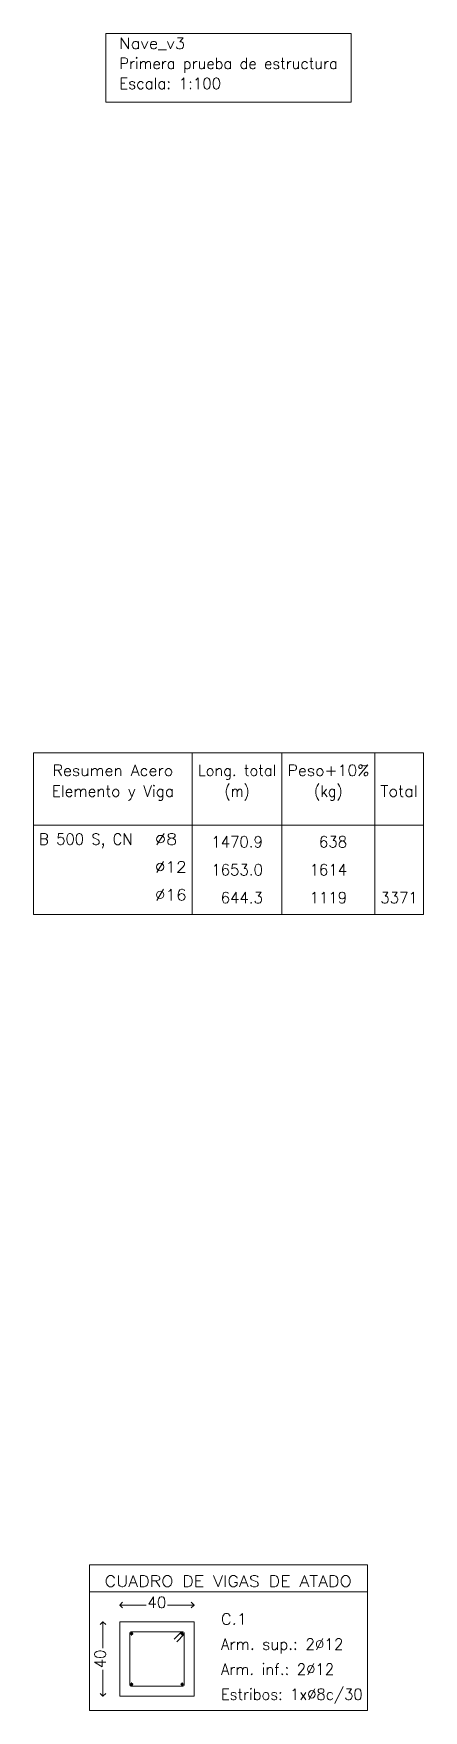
# Model space of a CAD drawing. Header units: millimetres. Extents: x -252 to 259, y -4 to 137.
# Drawn here: x -193.57 to -186.58, y 91.96 to 122.04 of the extents above; entities that cross this region are included whole.
import ezdxf
from ezdxf.enums import TextEntityAlignment as Align

# ---------------------------------------------------------------- set-up
doc = ezdxf.new("R2010")
doc.units = ezdxf.units.MM
for name, color, linetype, lineweight in [('CIM_CUAD_VIG_ATA', 1, 'Continuous', 9), ('TABLAS', 1, 'Continuous', 0), ('TEXTO_TABLAS', 1, 'Continuous', 0), ('VGT_BARRAS', 1, 'Continuous', 0), ('VGT_CONTORNO', 3, 'Continuous', 0), ('VGT_COTAS', 2, 'Continuous', 0), ('VGT_ESTRIBOS', 1, 'Continuous', 0), ('VGT_TEXTOS', 2, 'Continuous', 0)]:
    doc.layers.add(name, color=color, linetype=linetype, lineweight=lineweight)
doc.styles.add('CYPETXT', font='romans__.ttf', dxfattribs={"height": 0.2})

msp = doc.modelspace()

# ---------------------------------------------------------------- texts
at = {"layer": 'CIM_CUAD_VIG_ATA', "style": 'CYPETXT', "width": 0.971321}
msp.add_text('CUADRO DE VIGAS DE ATADO', height=0.2, dxfattribs=at).set_placement((-192.296, 94.184), (-187.868, 94.184), align=Align.FIT)
at = {"layer": 'TABLAS', "style": 'CYPETXT'}
for s, width, p, p2 in [('Nave_v3', 0.901395, (-192.035, 121.764), (-190.853, 121.764)), ('Primera prueba de estructura', 0.828843, (-192.035, 121.404), (-188.117, 121.404)), ('Escala: 1:100', 0.854704, (-192.035, 121.044), (-190.208, 121.044))]:
    msp.add_text(s, height=0.2, dxfattribs=dict(at, width=width)).set_placement(p, p2, align=Align.FIT)
at = {"layer": 'TEXTO_TABLAS', "style": 'CYPETXT'}
for s, width, p, p2 in [('Resumen Acero', 0.899458, (-193.228, 108.725), (-191.068, 108.725)), ('Long. total', 0.834224, (-190.626, 108.725), (-189.219, 108.725)), ('Peso+10%', 0.916204, (-189.019, 108.725), (-187.555, 108.725)), ('(m)', 0.804818, (-190.147, 108.352), (-189.697, 108.352)), ('(kg)', 0.827454, (-188.543, 108.352), (-188.03, 108.352)), ('Elemento y Viga', 0.855188, (-193.243, 108.352), (-191.053, 108.352)), ('Total', 0.935074, (-187.355, 108.352), (-186.683, 108.352)), ('B 500 S, CN', 0.772631, (-193.47, 107.492), (-191.796, 107.492)), ('%%c8', 1.069283, (-191.396, 107.492), (-190.994, 107.492)), ('1470.9', 0.870252, (-190.384, 107.442), (-189.46, 107.442)), ('638', 0.872087, (-188.455, 107.442), (-187.951, 107.442)), ('%%c12', 1.002473, (-191.396, 106.992), (-190.826, 106.992)), ('1653.0', 0.870252, (-190.384, 106.942), (-189.46, 106.942)), ('1614', 0.872087, (-188.623, 106.942), (-187.951, 106.942)), ('%%c16', 1.002473, (-191.396, 106.492), (-190.826, 106.492)), ('644.3', 0.869846, (-190.216, 106.442), (-189.46, 106.442)), ('1119', 0.872087, (-188.623, 106.442), (-187.951, 106.442)), ('3371', 0.872087, (-187.355, 106.442), (-186.683, 106.442))]:
    msp.add_text(s, height=0.2, dxfattribs=dict(at, width=width)).set_placement(p, p2, align=Align.FIT)
at = {"layer": 'VGT_COTAS', "style": 'CYPETXT', "width": 0.872087}
msp.add_text('40', height=0.2, dxfattribs=at).set_placement((-191.528, 93.804), (-191.192, 93.804), align=Align.FIT)
msp.add_text('40', height=0.2, rotation=90, dxfattribs=at).set_placement((-192.276, 92.72), (-192.276, 93.056), align=Align.FIT)
at = {"layer": 'VGT_TEXTOS', "style": 'CYPETXT'}
for s, width, p, p2 in [('C.1', 0.881336, (-190.213, 93.504), (-189.745, 93.504)), ('Arm. sup.: 2%%c12', 0.851284, (-190.213, 93.054), (-188.017, 93.054)), ('Arm. inf.: 2%%c12', 0.836178, (-190.213, 92.604), (-188.182, 92.604)), ('Estribos: 1x%%c8c/30', 0.845075, (-190.213, 92.154), (-187.672, 92.154))]:
    msp.add_text(s, height=0.2, dxfattribs=dict(at, width=width)).set_placement(p, p2, align=Align.FIT)

# ---------------------------------------------------------------- hatches: boundary and pattern name
at = {"layer": 'VGT_BARRAS'}
h = msp.add_hatch(color=256, dxfattribs=at)
edge = h.paths.add_edge_path(flags=0)
edge.add_arc((-191.813, 93.341), 0.02, 0, 360)
h = msp.add_hatch(color=256, dxfattribs=at)
edge = h.paths.add_edge_path(flags=0)
edge.add_arc((-190.906, 93.341), 0.02, 0, 360)
h = msp.add_hatch(color=256, dxfattribs=at)
edge = h.paths.add_edge_path(flags=0)
edge.add_arc((-191.813, 92.434), 0.02, 0, 360)
h = msp.add_hatch(color=256, dxfattribs=at)
edge = h.paths.add_edge_path(flags=0)
edge.add_arc((-190.906, 92.434), 0.02, 0, 360)

# ---------------------------------------------------------------- linework, layer by layer
at = {"layer": 'TABLAS'}
for p, q in [((-190.726, 106.242), (-190.726, 109.142)), ((-189.119, 106.242), (-189.119, 109.142)), ((-187.455, 106.242), (-187.455, 109.142)), ((-193.57, 107.842), (-186.583, 107.842))]:
    msp.add_line(p, q, dxfattribs=at)
for points in [[(-192.275, 120.809), (-187.877, 120.809), (-187.877, 122.039), (-192.275, 122.039), (-192.275, 120.809)], [(-193.57, 106.242), (-186.583, 106.242), (-186.583, 109.142), (-193.57, 109.142), (-193.57, 106.242)]]:
    msp.add_lwpolyline(points, close=True, dxfattribs=at)
at = {"layer": 'VGT_BARRAS'}
for p, q in [((-191.843, 93.341), (-191.783, 93.341)), ((-191.813, 93.371), (-191.813, 93.311)), ((-190.936, 93.341), (-190.876, 93.341)), ((-190.906, 93.371), (-190.906, 93.311)), ((-191.843, 92.434), (-191.783, 92.434)), ((-191.813, 92.464), (-191.813, 92.404)), ((-190.936, 92.434), (-190.876, 92.434)), ((-190.906, 92.464), (-190.906, 92.404))]:
    msp.add_line(p, q, dxfattribs=at)
for centre in [(-191.813, 93.341), (-191.813, 93.341), (-190.906, 93.341), (-190.906, 93.341), (-191.813, 92.434), (-191.813, 92.434), (-190.906, 92.434), (-190.906, 92.434)]:
    msp.add_circle(centre, 0.02, dxfattribs=at)
at = {"layer": 'VGT_CONTORNO'}
msp.add_lwpolyline([(-192.026, 92.221), (-190.693, 92.221), (-190.693, 93.554), (-192.026, 93.554), (-192.026, 92.221)], close=True, dxfattribs=at)
at = {"layer": 'VGT_COTAS'}
for p, q in [((-192.026, 93.854), (-191.976, 93.904)), ((-192.026, 93.853), (-192.026, 93.856)), ((-192.026, 93.854), (-191.976, 93.804)), ((-192.026, 93.854), (-191.553, 93.854)), ((-191.167, 93.854), (-190.693, 93.854)), ((-190.693, 93.854), (-190.743, 93.904)), ((-190.693, 93.854), (-190.743, 93.804)), ((-190.693, 93.853), (-190.693, 93.856)), ((-192.326, 93.554), (-192.376, 93.504)), ((-192.328, 93.554), (-192.325, 93.554)), ((-192.326, 93.554), (-192.276, 93.504)), ((-192.326, 93.081), (-192.326, 93.554)), ((-192.326, 92.221), (-192.326, 92.695)), ((-192.326, 92.221), (-192.376, 92.271)), ((-192.328, 92.221), (-192.325, 92.221)), ((-192.326, 92.221), (-192.276, 92.271))]:
    msp.add_line(p, q, dxfattribs=at)
at = {"layer": 'VGT_ESTRIBOS'}
for p, q in [((-191.846, 93.354), (-191.846, 92.421)), ((-190.893, 93.374), (-191.826, 93.374)), ((-190.917, 93.374), (-191.049, 93.242)), ((-190.873, 93.33), (-191.005, 93.198)), ((-190.873, 92.421), (-190.873, 93.354)), ((-191.826, 92.401), (-190.893, 92.401))]:
    msp.add_line(p, q, dxfattribs=at)
for centre, start, end in [((-191.826, 93.354), 90, 180), ((-190.893, 93.354), 0, 90), ((-191.826, 92.421), 180, 270), ((-190.893, 92.421), 270, 0)]:
    msp.add_arc(centre, 0.02, start, end, dxfattribs=at)
at = {"layer": 'VGT_TEXTOS', "lineweight": 9}
for p, q in [((-192.566, 94.574), (-187.586, 94.574)), ((-192.566, 94.574), (-192.566, 91.964)), ((-187.586, 94.574), (-187.586, 91.964)), ((-192.566, 94.094), (-187.586, 94.094)), ((-192.566, 91.964), (-187.586, 91.964))]:
    msp.add_line(p, q, dxfattribs=at)

msp.set_redraw_order([(e.dxf.handle, doc.entitydb.next_handle()) for e in msp.query("TEXT MTEXT ATTDEF DIMENSION ARC_DIMENSION")])  # texts and dimensions are drawn at this point

doc.saveas('drawing.dxf')
